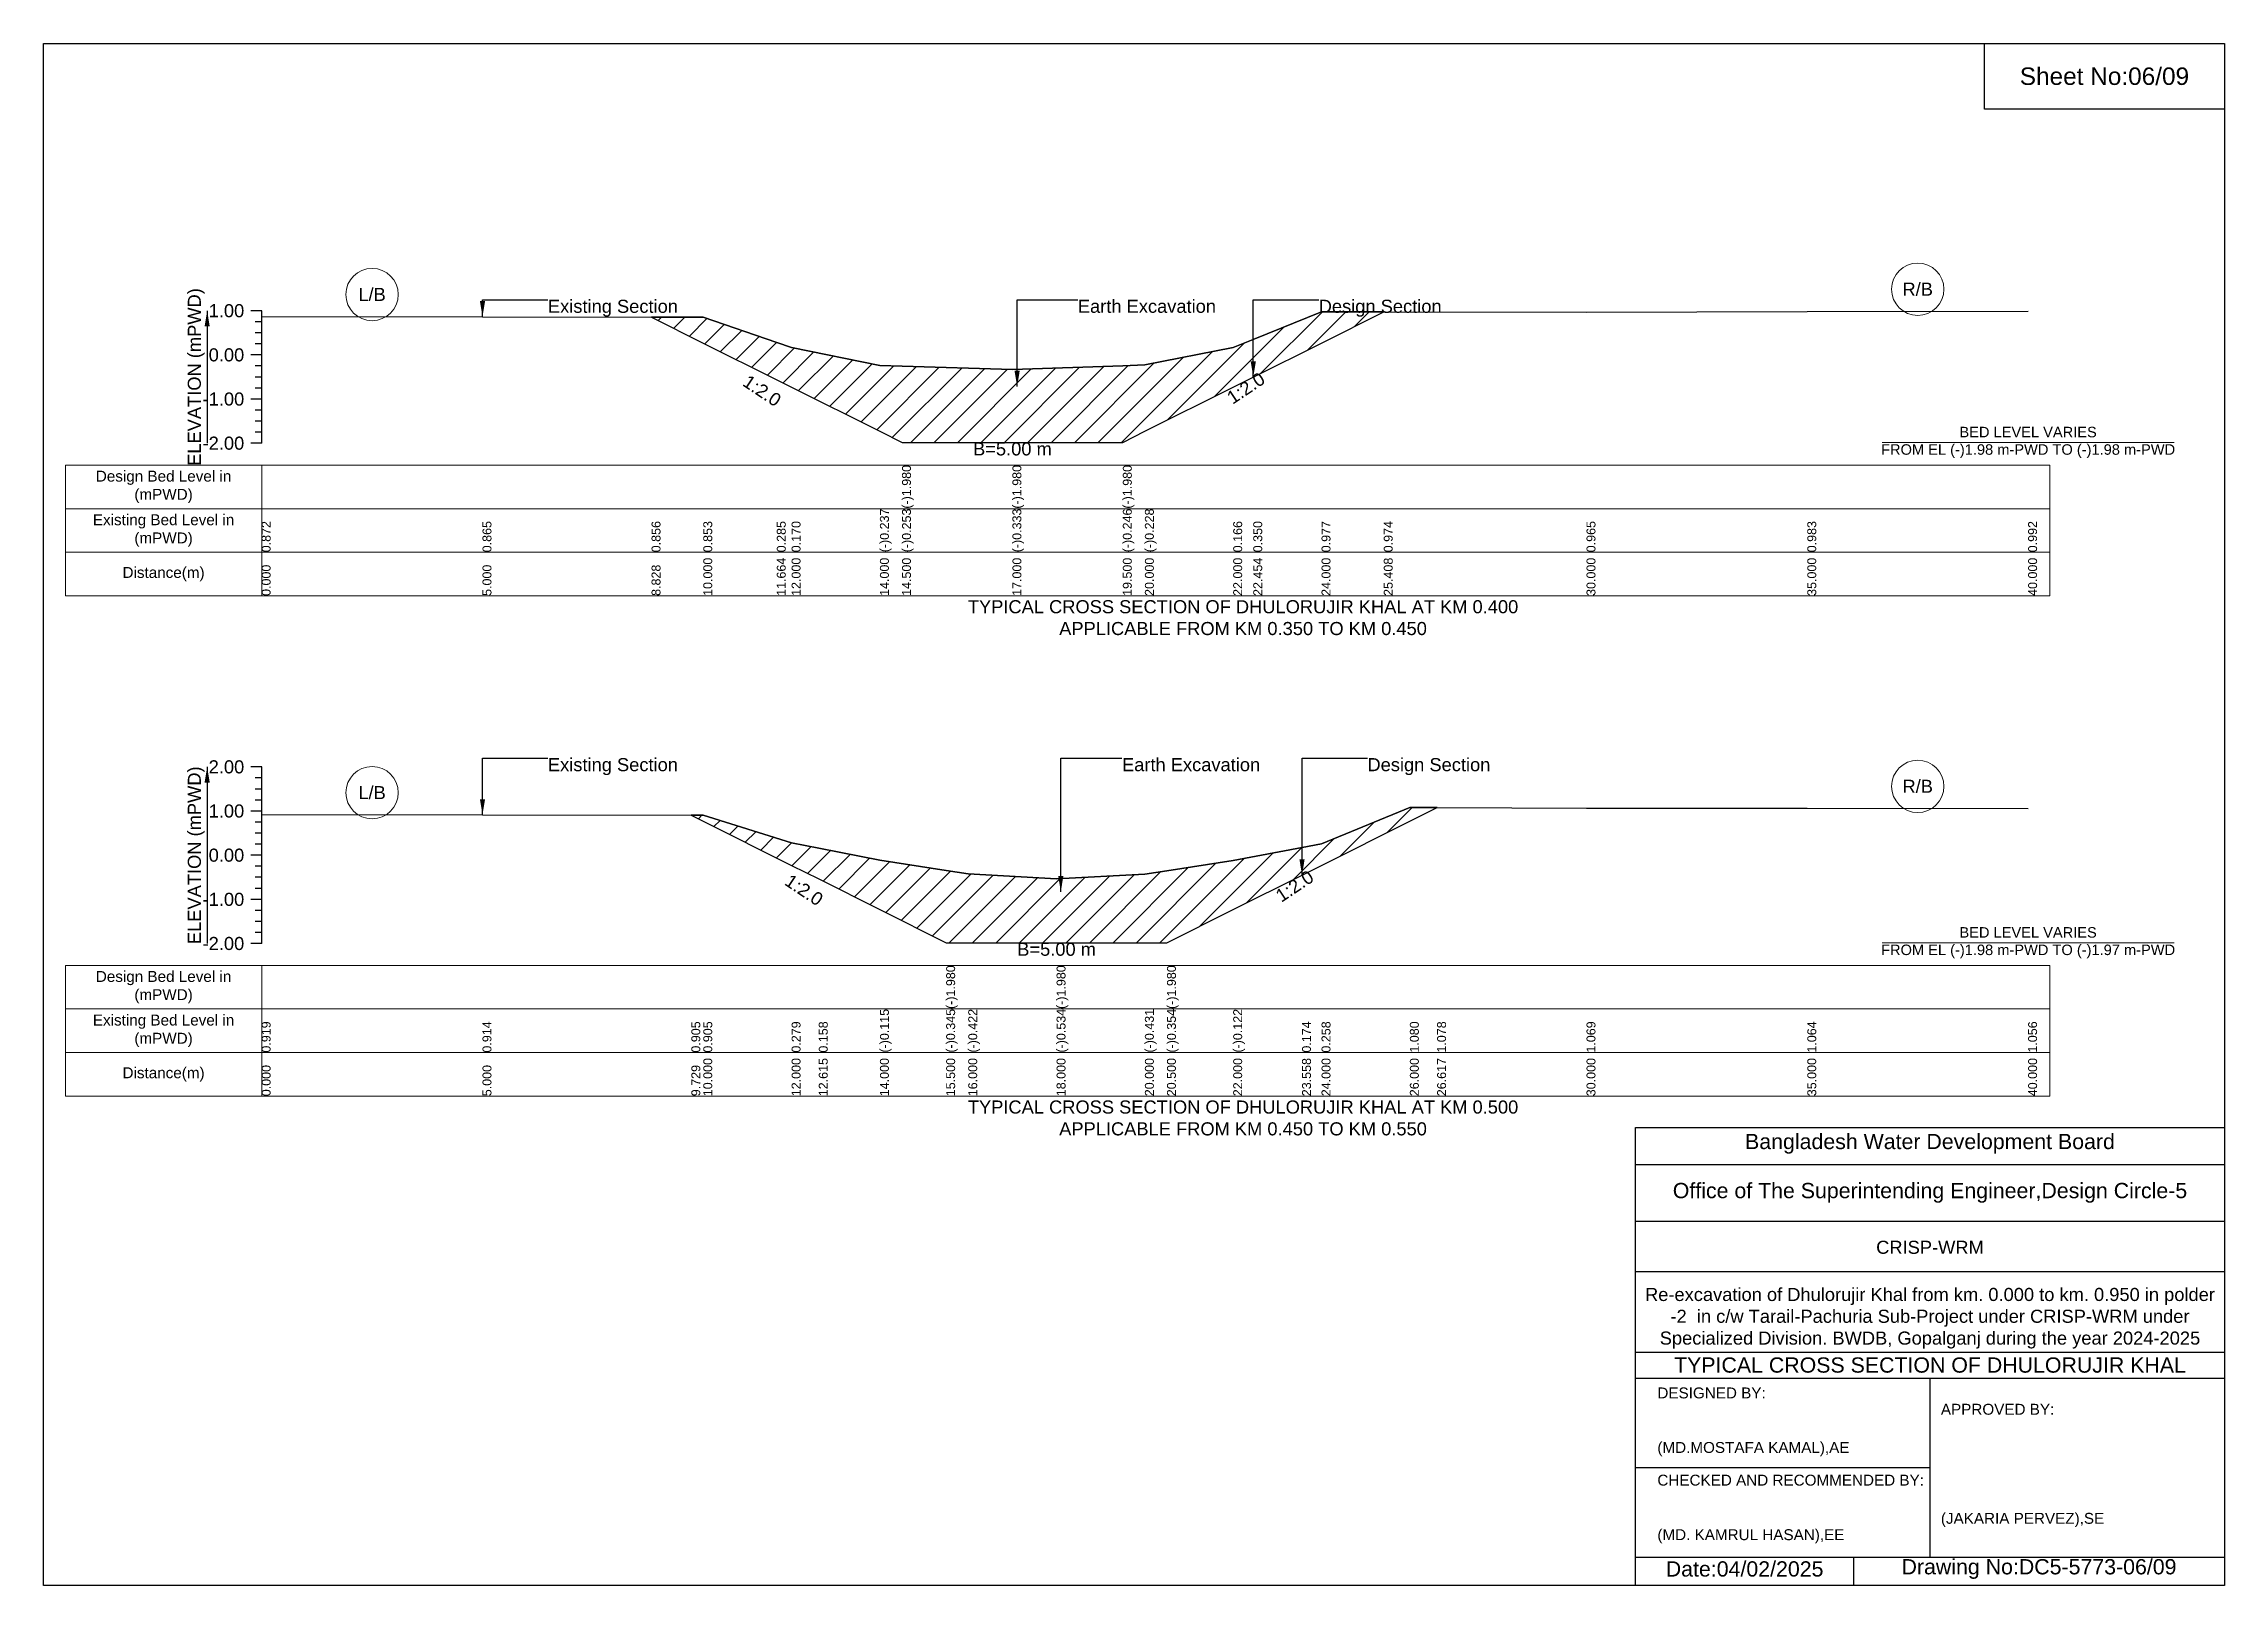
# Model space of a CAD drawing. Header units: inches. Extents: x 91000 to 198000, y -5656 to 7798.
# Drawn here: x 150000 to 158000, y -5656 to 0 of the extents above; entities that cross this region are included whole.
import ezdxf

# ---------------------------------------------------------------- set-up
doc = ezdxf.new("R2010")
doc.units = ezdxf.units.IN
doc.header["$LTSCALE"] = 7
doc.header["$MEASUREMENT"] = 0
for name, color, linetype, lineweight in [('Cross section Data Border', 7, 'Continuous', 9), ('Cross Section Labels', 7, 'Continuous', 9), ('Existing_Bed_Level for Xsection', 7, 'Continuous', 25)]:
    doc.layers.add(name, color=color, linetype=linetype, lineweight=lineweight)
doc.styles.get("Standard").update_dxf_attribs({"font": 'arial.ttf'})
doc.dimstyles.get("Standard").update_dxf_attribs({"dimtxt": 0.18, "dimasz": 0.18, "dimexe": 0.18, "dimexo": 0.0625, "dimgap": 0.09, "dimtad": 0, "dimtih": 1, "dimtoh": 1, "dimdec": 4, "dimzin": 0, "dimdsep": 46, "dimtxsty": 'Standard', "dimcen": 0.09, "dimadec": 0, "dimazin": 0, "dimtfac": 1, "dimtdec": 4, "dimtofl": 0, "dimtmove": 0, "dimatfit": 3, "dimfxl": 1, "dimtolj": 1, "dimtzin": 0, "dimarcsym": 0})

msp = doc.modelspace()

# ---------------------------------------------------------------- texts
at = {"attachment_point": 5}
for s, insert, char_height in [('Sheet No:06/09', (157560, -120), 64), ('Bangladesh Water Development Board', (156920, -4036), 56), ('Office of The Superintending Engineer,Design Circle-5', (156920, -4216), 56)]:
    msp.add_mtext(s, dxfattribs=dict(at, insert=insert, char_height=char_height))
for s, insert, char_height, width, attachment_point in [('CRISP-WRM', (156920, -4416), 48, 2240, 5), ('Re-excavation of Dhulorujir Khal from km. 0.000 to km. 0.950 in polder -2  in c/w Tarail-Pachuria Sub-Project under CRISP-WRM under Specialized Division. BWDB, Gopalganj during the year 2024-2025', (156920, -4676), 48, 2160, 5), ('TYPICAL CROSS SECTION OF DHULORUJIR KHAL', (156920, -4848), 56, 2240, 5), ('DESIGNED BY:^J^J^J(MD.MOSTAFA KAMAL),AE', (155920, -5056), 40, 1120, 4), ('APPROVED BY:^J^J^J^J^J^J(JAKARIA PERVEZ),SE', (156960, -5216), 40, 1120, 4), ('CHECKED AND RECOMMENDED BY:^J^J^J(MD. KAMRUL HASAN),EE', (155920, -5376), 40, 1120, 4), ('Date:04/02/2025', (156240, -5596), 56, 1120, 5), ('Drawing No:DC5-5773-06/09', (157320, -5596), 56, 1760, 5)]:
    msp.add_mtext(s, dxfattribs=dict(insert=insert, char_height=char_height, width=width, attachment_point=attachment_point))
at = {"layer": 'Cross section Data Border', "char_height": 40, "width": 640, "attachment_point": 5}
for s, insert in [('Design Bed Level in (mPWD)', (150440, -1626.1)), ('Existing Bed Level in (mPWD)', (150440, -1786.1)), ('Distance(m)', (150440, -1946.1)), ('Design Bed Level in (mPWD)', (150440, -3461.5)), ('Existing Bed Level in (mPWD)', (150440, -3621.5)), ('Distance(m)', (150440, -3781.5))]:
    msp.add_mtext(s, dxfattribs=dict(at, insert=insert))
at = {"layer": 'Cross Section Labels'}
for s, insert, char_height, attachment_point in [('R/B', (156875, -901.1), 48, 5), ('L/B', (151205, -920.4), 48, 5), ('Existing Section', (151850, -939.6), 48, 1), ('Earth Excavation', (153794, -939.6), 48, 1), ('Design Section', (154677.6, -939.6), 48, 1), ('BED LEVEL VARIES ^JFROM EL (-)1.98 m-PWD TO (-)1.98 m-PWD', (157280, -1462.8), 38.4, 5), ('B=5.00 m', (153554, -1462.8), 48, 2), ('TYPICAL CROSS SECTION OF DHULORUJIR KHAL AT KM 0.400^JAPPLICABLE FROM KM 0.350 TO KM 0.450', (154400, -2106.1), 48, 5), ('Existing Section', (151850, -2621.1), 48, 1), ('Earth Excavation', (153956, -2621.1), 48, 1), ('Design Section', (154856.4, -2621.1), 48, 1), ('R/B', (156875, -2724.8), 48, 5), ('L/B', (151205, -2748), 48, 5), ('BED LEVEL VARIES ^JFROM EL (-)1.98 m-PWD TO (-)1.97 m-PWD', (157280, -3298.3), 38.4, 5), ('B=5.00 m', (153716, -3298.3), 48, 2), ('TYPICAL CROSS SECTION OF DHULORUJIR KHAL AT KM 0.500^JAPPLICABLE FROM KM 0.450 TO KM 0.550', (154400, -3941.5), 48, 5)]:
    msp.add_mtext(s, dxfattribs=dict(at, insert=insert, char_height=char_height, attachment_point=attachment_point))
at = {"layer": 'Cross Section Labels', "char_height": 48, "attachment_point": 2}
for insert, rotation in [((152649.1, -1253.4), 326.30993), ((154397.1, -1243.8), 33.69007), ((154575.9, -3070.8), 33.69007), ((152803.1, -3084.8), 326.30993)]:
    msp.add_mtext('1:2.0', dxfattribs=dict(at, insert=insert, rotation=rotation))
at = {"layer": 'Existing_Bed_Level for Xsection', "rotation": 90}
for s, insert, char_height, attachment_point in [('ELEVATION (mPWD)', (150560, -1223.1), 48, 5), ('(-)1.980', (153149, -1706.1), 32.8, 1), ('(-)1.980', (153554, -1706.1), 32.8, 1), ('(-)1.980', (153959, -1706.1), 32.8, 1), ('0.872', (150800, -1866.1), 32.8, 1), ('0.865', (151610, -1866.1), 32.8, 1), ('0.856', (152230.2, -1866.1), 32.8, 1), ('0.853', (152420, -1866.1), 32.8, 1), ('0.285', (152689.6, -1866.1), 32.8, 1), ('0.170', (152744, -1866.1), 32.8, 1), ('(-)0.237', (153068, -1866.1), 32.8, 1), ('(-)0.253', (153149, -1866.1), 32.8, 1), ('(-)0.333', (153554, -1866.1), 32.8, 1), ('(-)0.246', (153959, -1866.1), 32.8, 1), ('(-)0.228', (154040, -1866.1), 32.8, 1), ('0.166', (154364, -1866.1), 32.8, 1), ('0.350', (154437.6, -1866.1), 32.8, 1), ('0.977', (154688, -1866.1), 32.8, 1), ('0.974', (154916.2, -1866.1), 32.8, 1), ('0.965', (155660, -1866.1), 32.8, 1), ('0.983', (156470, -1866.1), 32.8, 1), ('0.992', (157280, -1866.1), 32.8, 1), ('0.000', (150800, -2026.1), 32.8, 1), ('5.000', (151610, -2026.1), 32.8, 1), ('8.828', (152230.2, -2026.1), 32.8, 1), ('10.000', (152420, -2026.1), 32.8, 1), ('11.664', (152689.6, -2026.1), 32.8, 1), ('12.000', (152744, -2026.1), 32.8, 1), ('14.000', (153068, -2026.1), 32.8, 1), ('14.500', (153149, -2026.1), 32.8, 1), ('17.000', (153554, -2026.1), 32.8, 1), ('19.500', (153959, -2026.1), 32.8, 1), ('20.000', (154040, -2026.1), 32.8, 1), ('22.000', (154364, -2026.1), 32.8, 1), ('22.454', (154437.6, -2026.1), 32.8, 1), ('24.000', (154688, -2026.1), 32.8, 1), ('25.408', (154916.2, -2026.1), 32.8, 1), ('30.000', (155660, -2026.1), 32.8, 1), ('35.000', (156470, -2026.1), 32.8, 1), ('40.000', (157280, -2026.1), 32.8, 1), ('ELEVATION (mPWD)', (150560, -2977.5), 48, 5), ('(-)1.980', (153311, -3541.5), 32.8, 1), ('(-)1.980', (153716, -3541.5), 32.8, 1), ('(-)1.980', (154121, -3541.5), 32.8, 1), ('0.919', (150800, -3701.5), 32.8, 1), ('0.914', (151610, -3701.5), 32.8, 1), ('0.905', (152376.1, -3701.5), 32.8, 1), ('0.905', (152420, -3701.5), 32.8, 1), ('0.279', (152744, -3701.5), 32.8, 1), ('0.158', (152843.6, -3701.5), 32.8, 1), ('(-)0.115', (153068, -3701.5), 32.8, 1), ('(-)0.345', (153311, -3701.5), 32.8, 1), ('(-)0.422', (153392, -3701.5), 32.8, 1), ('(-)0.534', (153716, -3701.5), 32.8, 1), ('(-)0.431', (154040, -3701.5), 32.8, 1), ('(-)0.354', (154121, -3701.5), 32.8, 1), ('(-)0.122', (154364, -3701.5), 32.8, 1), ('0.174', (154616.4, -3701.5), 32.8, 1), ('0.258', (154688, -3701.5), 32.8, 1), ('1.080', (155012, -3701.5), 32.8, 1), ('1.078', (155111.9, -3701.5), 32.8, 1), ('1.069', (155660, -3701.5), 32.8, 1), ('1.064', (156470, -3701.5), 32.8, 1), ('1.056', (157280, -3701.5), 32.8, 1), ('0.000', (150800, -3861.5), 32.8, 1), ('5.000', (151610, -3861.5), 32.8, 1), ('9.729', (152376.1, -3861.5), 32.8, 1), ('10.000', (152420, -3861.5), 32.8, 1), ('12.000', (152744, -3861.5), 32.8, 1), ('12.615', (152843.6, -3861.5), 32.8, 1), ('14.000', (153068, -3861.5), 32.8, 1), ('15.500', (153311, -3861.5), 32.8, 1), ('16.000', (153392, -3861.5), 32.8, 1), ('18.000', (153716, -3861.5), 32.8, 1), ('20.000', (154040, -3861.5), 32.8, 1), ('20.500', (154121, -3861.5), 32.8, 1), ('22.000', (154364, -3861.5), 32.8, 1), ('23.558', (154616.4, -3861.5), 32.8, 1), ('24.000', (154688, -3861.5), 32.8, 1), ('26.000', (155012, -3861.5), 32.8, 1), ('26.617', (155111.9, -3861.5), 32.8, 1), ('30.000', (155660, -3861.5), 32.8, 1), ('35.000', (156470, -3861.5), 32.8, 1), ('40.000', (157280, -3861.5), 32.8, 1)]:
    msp.add_mtext(s, dxfattribs=dict(at, insert=insert, char_height=char_height, attachment_point=attachment_point))
at = {"layer": 'Existing_Bed_Level for Xsection', "char_height": 48, "attachment_point": 6}
for s, insert in [('1.00', (150736, -980.1)), ('0.00', (150736, -1142.1)), ('-1.00', (150736, -1304.1)), ('-2.00', (150736, -1466.1)), ('2.00', (150736, -2653.5)), ('1.00', (150736, -2815.5)), ('0.00', (150736, -2977.5)), ('-1.00', (150736, -3139.5)), ('-2.00', (150736, -3301.5))]:
    msp.add_mtext(s, dxfattribs=dict(at, insert=insert))

# ---------------------------------------------------------------- hatches: boundary and pattern name
at = {"layer": 'Existing_Bed_Level for Xsection'}
h = msp.add_hatch(dxfattribs=at)
h.set_pattern_fill('ANSI31', color=256, scale=486, style=0)
h.paths.add_polyline_path([(152230.2, -1003.4), (152420, -1098.3), (152689.6, -1233.1), (152744, -1260.3), (153068, -1422.3), (153149, -1462.8), (153554, -1462.8), (153959, -1462.8), (154040, -1422.3), (154364, -1260.3), (154437.6, -1223.5), (154688, -1098.3), (154916.2, -984.2), (154688, -983.8), (154437.6, -1085.3), (154364, -1115.2), (154040, -1179), (153959, -1181.8), (153554, -1196), (153149, -1183), (153068, -1180.4), (152744, -1114.5), (152689.6, -1095.9), (152420, -1003.9)])
h = msp.add_hatch(dxfattribs=at)
h.set_pattern_fill('ANSI31', color=256, scale=486, style=0)
h.paths.add_polyline_path([(152376.1, -2830.8), (152420, -2852.8), (152744, -3014.8), (152843.6, -3064.5), (153068, -3176.8), (153311, -3298.3), (153392, -3298.3), (153716, -3298.3), (154040, -3298.3), (154121, -3298.3), (154364, -3176.8), (154616.4, -3050.5), (154688, -3014.8), (155012, -2852.8), (155111.9, -2802.8), (155012, -2802.5), (154688, -2935.7), (154616.4, -2949.3), (154364, -2997.3), (154121, -3034.8), (154040, -3047.3), (153716, -3064), (153392, -3045.9), (153311, -3033.4), (153068, -2996.1), (152843.6, -2951.9), (152744, -2932.3), (152420, -2830.9)])

# ---------------------------------------------------------------- linework, layer by layer
for points in [[(150000, 0), (158000, 0), (158000, -5656), (150000, -5656)], [(157120, 0), (158000, 0), (158000, -240), (157120, -240)]]:
    msp.add_lwpolyline(points, close=True)
for points in [[(155840, -5656), (155840, -3976), (158000, -3976)], [(155840, -4112), (158000, -4112)], [(155840, -4320), (158000, -4320)], [(155840, -4504), (158000, -4504)], [(155840, -4800), (158000, -4800)], [(155840, -4896), (158000, -4896)], [(156920, -4896), (156920, -5552)], [(155840, -5224), (156920, -5224)], [(155840, -5552), (158000, -5552)], [(156640, -5552), (156640, -5656)]]:
    msp.add_lwpolyline(points)
at = {"layer": 'Cross section Data Border'}
for points in [[(150080, -1546.1), (157360, -1546.1), (157360, -2026.1), (150080, -2026.1)], [(150080, -3381.5), (157360, -3381.5), (157360, -3861.5), (150080, -3861.5)]]:
    msp.add_lwpolyline(points, close=True, dxfattribs=at)
for points in [[(150800, -1546.1), (150800, -2026.1)], [(150080, -1706.1), (157360, -1706.1)], [(150080, -1866.1), (157360, -1866.1)], [(150800, -3381.5), (150800, -3861.5)], [(150080, -3541.5), (157360, -3541.5)], [(150080, -3701.5), (157360, -3701.5)]]:
    msp.add_lwpolyline(points, dxfattribs=at)
at = {"layer": 'Cross Section Labels'}
for points in [[(156744.2, -1462.8), (157815.8, -1462.8)], [(156744.2, -3298.3), (157815.8, -3298.3)]]:
    msp.add_lwpolyline(points, dxfattribs=at)
for centre in [(151205, -920.4), (156875, -901.1), (156875, -2724.8), (151205, -2748)]:
    msp.add_circle(centre, 96, dxfattribs=at)
at = {"layer": 'Existing_Bed_Level for Xsection'}
for points in [[(150800, -980.1), (150760, -980.1)], [(150800, -1020.6), (150776, -1020.6)], [(150800, -1466.1), (150800, -1304.1), (150800, -1142.1), (150800, -980.1)], [(150800, -1000.8), (151610, -1001.9), (152230.2, -1003.4), (152420, -1003.9), (152689.6, -1095.9), (152744, -1114.5), (153068, -1180.4), (153149, -1183), (153149, -1183), (153554, -1196), (153554, -1196), (153959, -1181.8), (153959, -1181.8), (154040, -1179), (154364, -1115.2), (154437.6, -1085.3), (154688, -983.8), (154916.2, -984.2), (155660, -985.7), (156470, -982.8), (157280, -981.4)], [(150800, -1061.1), (150776, -1061.1)], [(150800, -1101.6), (150776, -1101.6)], [(150800, -1142.1), (150760, -1142.1)], [(150800, -1182.6), (150776, -1182.6)], [(150800, -1223.1), (150776, -1223.1)], [(150800, -1263.6), (150776, -1263.6)], [(150800, -1304.1), (150760, -1304.1)], [(150800, -1344.6), (150776, -1344.6)], [(150800, -1385.1), (150776, -1385.1)], [(150800, -1425.6), (150776, -1425.6)], [(150800, -1466.1), (150760, -1466.1)], [(150800, -2653.5), (150760, -2653.5)], [(150800, -2694), (150776, -2694)], [(150800, -3301.5), (150800, -3139.5), (150800, -2977.5), (150800, -2815.5), (150800, -2653.5)], [(150800, -2734.5), (150776, -2734.5)], [(150800, -2775), (150776, -2775)], [(150800, -2815.5), (150760, -2815.5)], [(150800, -2856), (150776, -2856)], [(150800, -2828.6), (151610, -2829.4), (152376.1, -2830.8), (152420, -2830.9), (152744, -2932.3), (152843.6, -2951.9), (153068, -2996.1), (153311, -3033.4), (153311, -3033.4), (153392, -3045.9), (153716, -3064), (153716, -3064), (154040, -3047.3), (154121, -3034.8), (154121, -3034.8), (154364, -2997.3), (154616.4, -2949.3), (154688, -2935.7), (155012, -2802.5), (155111.9, -2802.8), (155660, -2804.3), (156470, -2805.1), (157280, -2806.4)], [(150800, -2896.5), (150776, -2896.5)], [(150800, -2937), (150776, -2937)], [(150800, -2977.5), (150760, -2977.5)], [(150800, -3018), (150776, -3018)], [(150800, -3058.5), (150776, -3058.5)], [(150800, -3099), (150776, -3099)], [(150800, -3139.5), (150760, -3139.5)], [(150800, -3180), (150776, -3180)], [(150800, -3220.5), (150776, -3220.5)], [(150800, -3261), (150776, -3261)], [(150800, -3301.5), (150760, -3301.5)]]:
    msp.add_lwpolyline(points, dxfattribs=at)
for points in [[(152230.2, -1003.4), (152230.2, -1003.4), (152420, -1098.3), (152689.6, -1233.1), (152744, -1260.3), (153068, -1422.3), (153149, -1462.8), (153149, -1462.8), (153554, -1462.8), (153554, -1462.8), (153959, -1462.8), (153959, -1462.8), (154040, -1422.3), (154364, -1260.3), (154437.6, -1223.5), (154688, -1098.3), (154916.2, -984.2), (154688, -983.8), (154437.6, -1085.3), (154364, -1115.2), (154040, -1179), (153959, -1181.8), (153959, -1181.8), (153554, -1196), (153554, -1196), (153149, -1183), (153149, -1183), (153068, -1180.4), (152744, -1114.5), (152689.6, -1095.9), (152420, -1003.9), (152230.2, -1003.4)], [(152376.1, -2830.8), (152376.1, -2830.8), (152420, -2852.8), (152744, -3014.8), (152843.6, -3064.5), (153068, -3176.8), (153311, -3298.3), (153311, -3298.3), (153392, -3298.3), (153716, -3298.3), (153716, -3298.3), (154040, -3298.3), (154121, -3298.3), (154121, -3298.3), (154364, -3176.8), (154616.4, -3050.5), (154688, -3014.8), (155012, -2852.8), (155111.9, -2802.8), (155111.9, -2802.8), (155111.9, -2802.8), (155012, -2802.5), (154688, -2935.7), (154616.4, -2949.3), (154364, -2997.3), (154121, -3034.8), (154121, -3034.8), (154040, -3047.3), (153716, -3064), (153716, -3064), (153392, -3045.9), (153311, -3033.4), (153311, -3033.4), (153068, -2996.1), (152843.6, -2951.9), (152744, -2932.3), (152420, -2830.9), (152376.1, -2830.8)]]:
    msp.add_lwpolyline(points, close=True, dxfattribs=at)

msp.set_redraw_order([(e.dxf.handle, doc.entitydb.next_handle()) for e in msp.query("TEXT MTEXT ATTDEF DIMENSION ARC_DIMENSION")])  # texts and dimensions are drawn at this point

# ---------------------------------------------------------------- leaders
at = {"layer": 'Cross Section Labels', "annotation_type": 0, "has_hookline": 1, "hookline_direction": 0}
for points, text_width in [([(151610, -1001.9), (151610, -939.6), (151849.9, -939.6)], 467.2), ([(153571.3, -1258), (153571.3, -939.6), (153793.9, -939.6)], 497), ([(154437.6, -1223.5), (154437.6, -939.6), (154677.5, -939.6)], 441.2), ([(151610, -2829.4), (151610, -2621.1), (151849.9, -2621.1)], 467.2), ([(153731.5, -3111.4), (153731.5, -2621.1), (153955.9, -2621.1)], 497), ([(154616.4, -3050.5), (154616.4, -2621.1), (154856.4, -2621.1)], 441.2)]:
    msp.add_leader(points, dimstyle='Standard', override={"dimasz": 57.6}, dxfattribs=dict(at, text_width=text_width))
at = {"layer": 'Existing_Bed_Level for Xsection'}
for points in [[(150600, -980.1), (150600, -1466.1)], [(150600, -2653.5), (150600, -3301.5)]]:
    msp.add_leader(points, dimstyle='Standard', override={"dimasz": 57.6}, dxfattribs=at)

doc.saveas('drawing.dxf')
